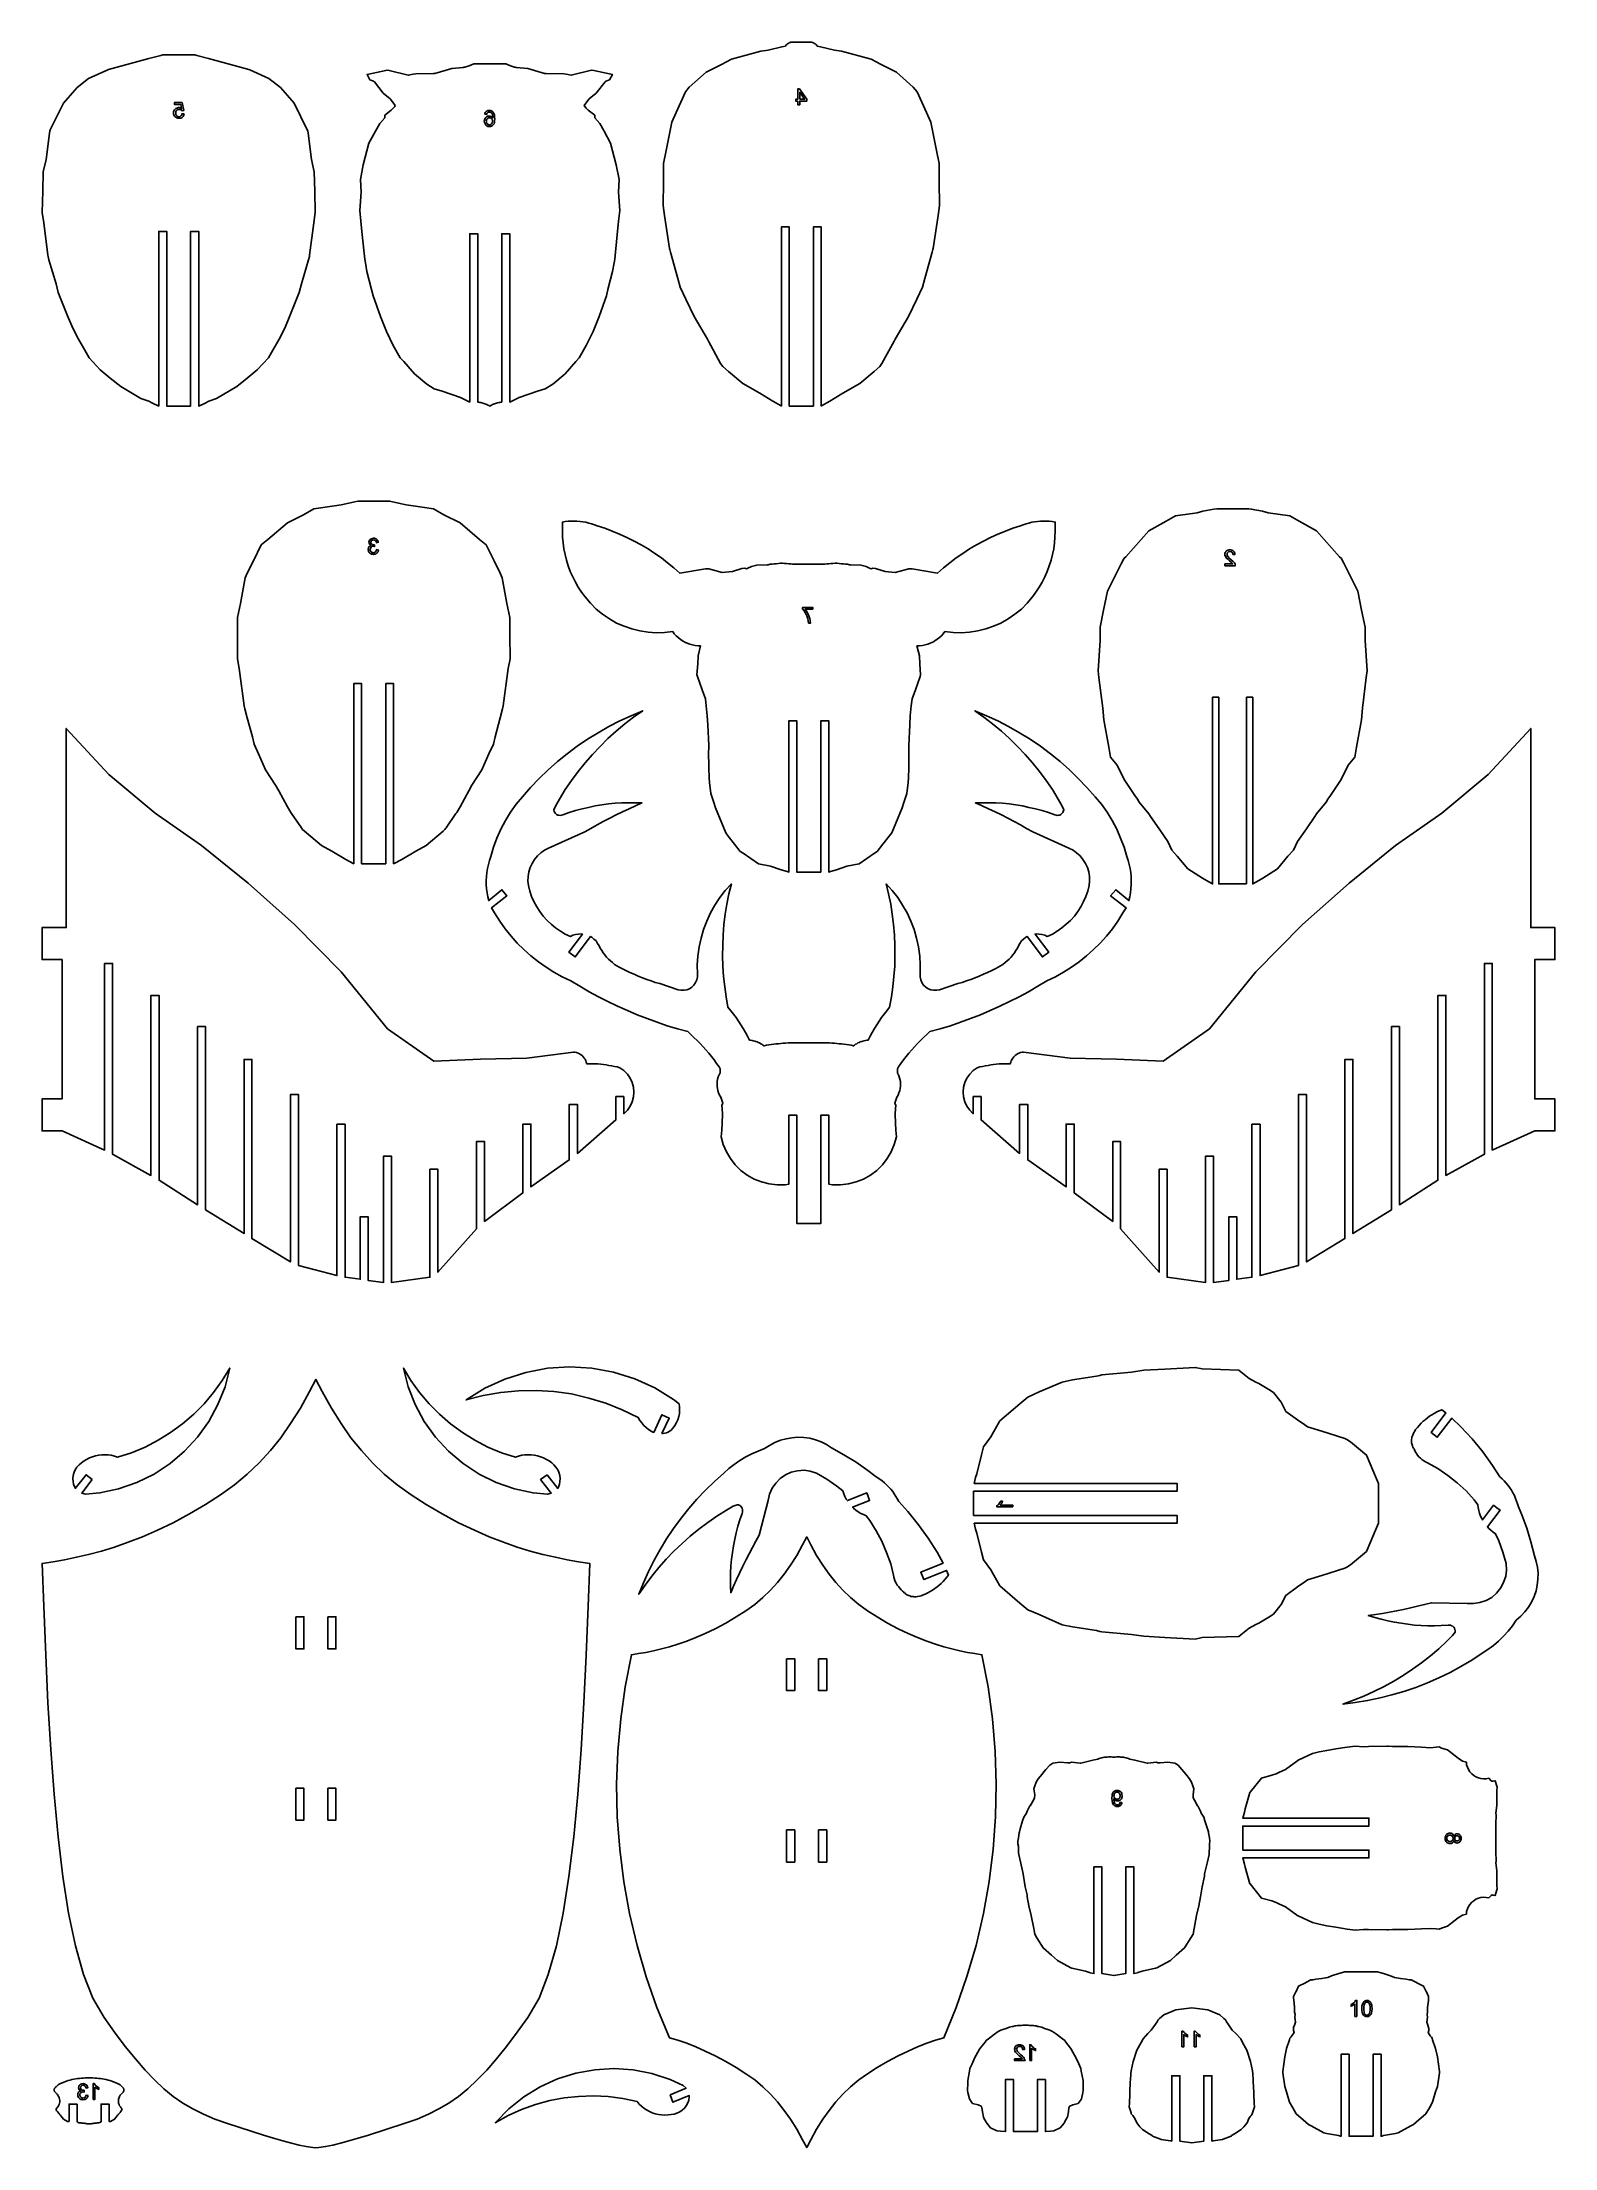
# Model space of a CAD drawing. Header units: millimetres. Extents: x 0 to 748, y -428 to 613.
import ezdxf

# ---------------------------------------------------------------- set-up
doc = ezdxf.new("R2010")
doc.units = ezdxf.units.MM
doc.layers.add('DEFAULT', color=7, linetype='ByLayer')

msp = doc.modelspace()

# ---------------------------------------------------------------- linework, layer by layer
at = {"layer": 'DEFAULT'}
for points in [[(58.6, 606.3), (59.6, 606.6), (75.4, 606.6), (76.4, 606.3), (82.2, 604.8), (102.2, 599.4), (102.7, 599.3), (112.1, 595), (117.8, 590.5), (121.2, 586.6), (124.6, 582.8), (131, 569.6), (131.3, 569.1), (131.5, 567.9), (133.1, 554.9), (134.5, 548.9), (134.8, 539.3), (135, 528.7), (134.2, 523.7), (132.2, 507.6), (132.1, 507), (131.7, 505.4), (128.1, 493.5), (127, 489.2), (122.4, 477.7), (120, 471.6), (117.2, 466.2), (113.3, 459.6), (111.9, 457), (106.3, 451), (101.3, 446.9), (96.2, 442.7), (86.2, 436.9), (82.3, 435.5), (80.5, 434.6), (77.4, 433.1), (77.4, 519.4), (73.4, 519.4), (73.4, 433.1), (61.6, 433.1), (61.6, 519.4), (57.6, 519.4), (57.6, 433.1), (54.5, 434.6), (52.7, 435.5), (48.8, 436.9), (38.9, 442.7), (33.7, 446.9), (28.7, 451), (23.2, 457), (21.7, 459.6), (17.9, 466.2), (15.1, 471.6), (12.6, 477.7), (8, 489.2), (7, 493.5), (3.4, 505.4), (3, 507), (2.8, 507.6), (0.8, 523.7), (0, 528.7), (0.3, 539.3), (0.5, 548.9), (2, 554.9), (3.6, 567.9), (3.8, 569.1), (4, 569.6), (10.5, 582.8), (13.9, 586.6), (17.3, 590.5), (22.9, 595), (32.4, 599.3), (32.8, 599.4), (52.8, 604.8), (58.6, 606.3)], [(381.1, 433.1), (369.2, 433.1), (369.2, 521.6), (367.3, 521.6), (365.3, 521.6), (365.3, 433.1), (365.2, 433.2), (361, 435.6), (354.6, 439.4), (346.3, 444.3), (339.1, 450.2), (336.4, 452.6), (335.2, 454.2), (329.3, 465.2), (328.9, 465.9), (328.8, 466.1), (322.2, 477.3), (318.1, 486), (315.3, 491.9), (314.1, 496.1), (310.5, 509.2), (310.2, 510.5), (310, 511), (307.6, 527.2), (306.8, 532.3), (307.1, 544), (307, 552.9), (308.3, 559.4), (311.2, 573.4), (313.3, 578.2), (317.9, 588.4), (319.8, 590.7), (328.2, 598.1), (335.7, 601.9), (340.6, 604.5), (355.2, 608.5), (358.7, 609), (365.6, 610.6), (367.3, 611), (367.5, 611.3), (367.7, 611.6), (368, 611.8), (368.3, 612.1), (368.6, 612.3), (369, 612.5), (369.3, 612.7), (369.7, 612.8), (370, 612.9), (370.4, 612.9), (370.8, 613), (371.2, 613), (379.1, 613), (379.5, 613), (379.9, 612.9), (380.2, 612.9), (380.6, 612.8), (381, 612.7), (381.3, 612.5), (381.7, 612.3), (382, 612.1), (382.3, 611.8), (382.6, 611.6), (382.8, 611.3), (383, 611), (384.7, 610.6), (391.6, 609), (395, 608.5), (409.7, 604.5), (414.6, 601.9), (422.1, 598.1), (430.4, 590.7), (432.4, 588.4), (437, 578.2), (439.1, 573.4), (441.9, 559.4), (443.3, 552.9), (443.2, 544), (443.5, 532.3), (442.7, 527.2), (440.3, 511), (440.1, 510.5), (439.8, 509.2), (436.2, 496.1), (435, 491.9), (432.2, 486), (428.1, 477.3), (421.5, 466.1), (421.4, 465.9), (421, 465.2), (415, 454.2), (413.9, 452.6), (411.2, 450.2), (404, 444.3), (395.7, 439.4), (389.3, 435.6), (385.1, 433.2), (385, 433.1), (385, 521.6), (383, 521.6), (381.1, 521.6), (381.1, 433.1)], [(221.7, 433.4), (221.2, 433.1), (220.7, 433.4), (220.3, 433.6), (219.8, 433.8), (219.3, 434), (218.8, 434.2), (218.3, 434.4), (217.8, 434.5), (217.3, 434.7), (216.8, 434.8), (216.3, 434.9), (215.8, 435), (215.3, 435.1), (215.3, 518.3), (211.3, 518.3), (211.3, 435.1), (206.7, 437.4), (197.6, 440.4), (193.8, 441.7), (190.1, 444), (184, 449.1), (178.7, 455.1), (177, 457), (173.5, 463), (170.1, 470), (167.2, 477.3), (163.6, 487.5), (162.8, 490.7), (160.5, 499.6), (159.8, 503.9), (159.4, 505.7), (158.2, 517.7), (157.5, 524.5), (157, 529.8), (157.6, 538.8), (157.3, 545.1), (158.7, 552.3), (161.5, 563.1), (164.7, 569), (166.8, 572.7), (169.3, 575.6), (169.3, 576.8), (172.4, 579.4), (173.5, 580.3), (174.3, 581.1), (174.4, 581.7), (172.7, 584.1), (172, 584.9), (168.5, 587.8), (164.2, 593.3), (163.8, 593.6), (162, 594.4), (160.6, 597), (169.8, 599), (170.9, 599.1), (180.9, 596.6), (183.4, 597.1), (184.6, 597.3), (193.3, 597.5), (194.1, 597.5), (202.4, 599.9), (208.1, 600.4), (208.6, 600.5), (208.9, 600.6), (211, 601.3), (213.3, 602.2), (229.1, 602.2), (231.4, 601.3), (233.5, 600.6), (233.8, 600.5), (234.3, 600.4), (240, 599.9), (248.3, 597.5), (249.1, 597.5), (257.8, 597.3), (259, 597.1), (261.5, 596.6), (271.5, 599.1), (272.6, 599), (281.8, 597), (280.3, 594.4), (278.6, 593.6), (278.2, 593.3), (273.8, 587.8), (270.3, 584.9), (269.7, 584.1), (267.9, 581.7), (268.1, 581.1), (268.9, 580.3), (269.9, 579.4), (273.1, 576.8), (273.1, 575.6), (275.6, 572.7), (277.7, 569), (280.9, 563.1), (283.7, 552.3), (285.1, 545.1), (284.8, 538.8), (285.4, 529.8), (284.8, 524.5), (284.2, 517.7), (283, 505.7), (282.6, 503.9), (281.9, 499.6), (279.6, 490.7), (278.8, 487.5), (275.2, 477.3), (272.3, 470), (268.9, 463), (265.4, 457), (263.7, 455.1), (258.4, 449.1), (252.3, 444), (248.6, 441.7), (244.8, 440.4), (235.7, 437.4), (231.1, 435.1), (231.1, 518.3), (227.1, 518.3), (227.1, 435.1), (226.6, 435), (226.1, 434.9), (225.6, 434.8), (225.1, 434.7), (224.6, 434.5), (224.1, 434.4), (223.6, 434.2), (223.1, 434), (222.6, 433.8), (222.1, 433.6), (221.7, 433.4)], [(70.2, 577.5), (69.1, 577.6), (69, 576.9), (68.6, 576.5), (68.2, 576.2), (67.6, 576.1), (67.3, 576.1), (67, 576.2), (66.7, 576.4), (66.5, 576.6), (66.3, 576.9), (66.1, 577.2), (66, 577.6), (66, 578), (66, 578.4), (66.1, 578.7), (66.3, 579), (66.5, 579.3), (66.7, 579.5), (67, 579.6), (67.3, 579.7), (67.7, 579.7), (68.1, 579.7), (68.5, 579.5), (68.8, 579.3), (69.1, 579), (70, 579.1), (69.2, 583.1), (65.4, 583.1), (65.4, 582.2), (68.5, 582.2), (68.9, 580.1), (68.2, 580.5), (67.8, 580.6), (67.4, 580.6), (66.9, 580.5), (66.5, 580.4), (66.1, 580.2), (65.7, 579.9), (65.4, 579.5), (65.2, 579.1), (65, 578.6), (65, 578.1), (65, 577.6), (65.1, 577.1), (65.3, 576.6), (65.6, 576.2), (66, 575.8), (66.5, 575.5), (67, 575.4), (67.6, 575.3), (68.2, 575.3), (68.6, 575.4), (69, 575.6), (69.4, 575.9), (69.7, 576.2), (69.9, 576.6), (70.1, 577), (70.2, 577.5)], [(374.4, 582), (374.4, 583.8), (377.8, 583.8), (377.8, 584.7), (374.2, 589.8), (373.4, 589.8), (373.4, 584.7), (372.4, 584.7), (372.4, 583.8), (373.4, 583.8), (373.4, 582), (374.4, 582)], [(374.4, 584.7), (374.4, 588.2), (376.8, 584.7), (374.4, 584.7)], [(218.7, 577.3), (219.6, 577.2), (219.8, 577.7), (220, 578), (220.4, 578.3), (221, 578.4), (221.4, 578.4), (221.8, 578.2), (222.2, 577.8), (222.5, 577.2), (222.7, 576.4), (222.7, 575.4), (222.4, 575.9), (221.9, 576.2), (221.4, 576.4), (220.8, 576.4), (220.4, 576.4), (220, 576.3), (219.6, 576), (219.2, 575.7), (218.9, 575.4), (218.7, 574.9), (218.6, 574.4), (218.5, 573.9), (218.6, 573.2), (218.9, 572.6), (219.2, 572), (219.7, 571.6), (220.3, 571.3), (221, 571.3), (221.6, 571.3), (222.1, 571.5), (222.5, 571.8), (222.9, 572.1), (223.3, 572.6), (223.5, 573.3), (223.6, 574.1), (223.7, 575), (223.6, 576.1), (223.5, 577), (223.2, 577.7), (222.9, 578.3), (222.5, 578.7), (222, 579), (221.5, 579.2), (220.9, 579.2), (220.5, 579.2), (220.1, 579.1), (219.7, 578.9), (219.4, 578.7), (219.1, 578.4), (218.9, 578.1), (218.8, 577.7), (218.7, 577.3)], [(222.6, 573.9), (222.5, 573.4), (222.4, 573), (222.1, 572.6), (221.8, 572.3), (221.4, 572.1), (221, 572), (220.7, 572.1), (220.4, 572.2), (220.2, 572.3), (220, 572.5), (219.8, 572.8), (219.6, 573.1), (219.6, 573.5), (219.5, 573.9), (219.6, 574.2), (219.6, 574.6), (219.8, 574.9), (220, 575.1), (220.2, 575.3), (220.4, 575.5), (220.7, 575.6), (221, 575.6), (221.4, 575.6), (221.6, 575.5), (221.9, 575.3), (222.1, 575.1), (222.3, 574.9), (222.5, 574.6), (222.6, 574.3), (222.6, 573.9)], [(169.8, 206.9), (157.9, 206.9), (157.9, 296), (154, 296), (154, 206.9), (150.1, 209.1), (143.2, 213.1), (138.1, 215.9), (129.6, 223), (128.7, 223.8), (128.3, 224.3), (128.1, 224.6), (123.3, 231.7), (122.9, 232.2), (121.2, 235.1), (116.9, 243), (115.3, 245.8), (110.4, 253.4), (106.9, 261.2), (104.7, 266.1), (104, 269.6), (101.4, 279), (100.2, 283.5), (99.8, 284.9), (97.4, 303.4), (96.5, 308.2), (96.6, 319.8), (96.6, 328.7), (98.1, 335.5), (100.4, 348.3), (101.4, 350.5), (104.4, 356.6), (108.3, 364.5), (111.6, 367.2), (121.3, 375.4), (129.2, 379.4), (134.3, 382.4), (144.4, 383.8), (147.8, 384.3), (154.6, 385.8), (156, 386.1), (171.8, 386.1), (173.1, 385.8), (179.9, 384.3), (183.3, 383.8), (193.4, 382.4), (198.5, 379.4), (206.5, 375.4), (216.2, 367.2), (219.4, 364.5), (223.3, 356.6), (226.3, 350.5), (227.4, 348.3), (229.6, 335.5), (231.1, 328.7), (231.1, 319.8), (231.2, 308.2), (230.3, 303.4), (227.9, 284.9), (227.5, 283.5), (226.3, 279), (223.8, 269.6), (223, 266.1), (220.8, 261.2), (217.3, 253.4), (212.4, 245.8), (210.8, 243), (206.5, 235.1), (204.9, 232.2), (204.5, 231.7), (199.6, 224.6), (199.4, 224.3), (199, 223.8), (198.1, 223), (189.7, 215.9), (184.6, 213.1), (177.7, 209.1), (173.7, 206.9), (173.7, 296), (169.8, 296), (169.8, 206.9)], [(384.8, 202.8), (372.9, 202.8), (372.9, 277.6), (370.9, 277.6), (369, 277.6), (369, 202.8), (368.2, 203.1), (365.2, 203.9), (360, 205.8), (354, 206.9), (346.4, 212.1), (345, 213), (342.1, 216.6), (339, 220.6), (337.9, 222.2), (335.9, 227), (332.8, 234.6), (331.9, 237.2), (330.4, 241.7), (329.8, 247), (329.6, 249.2), (329.5, 254.5), (329.3, 262.6), (329.4, 263.7), (329.5, 265.4), (329, 275.6), (328.7, 280.1), (328.2, 284.9), (327.8, 288.5), (326.2, 292.9), (323.8, 299.4), (323.5, 300.3), (324, 305.8), (324.1, 309.6), (325.4, 314.6), (324.1, 314.7), (322.7, 314.8), (321.4, 315.1), (320.1, 315.4), (318.8, 315.9), (317.6, 316.5), (316.5, 317.1), (315.3, 317.9), (314.3, 318.7), (313.3, 319.6), (312.4, 320.6), (311.6, 321.7), (307.5, 321.2), (303.5, 321.1), (299.4, 321.4), (295.4, 322), (291.4, 323), (287.6, 324.3), (283.9, 325.9), (280.3, 327.9), (276.9, 330.2), (273.8, 332.8), (270.9, 335.7), (268.3, 338.8), (266.5, 341.1), (264.9, 343.6), (263.5, 346.1), (262.2, 348.7), (261, 351.4), (260, 354.1), (259.1, 356.9), (258.4, 359.7), (257.8, 362.6), (257.4, 365.5), (257.2, 368.4), (257.1, 371.3), (257.1, 371.7), (257.1, 372.1), (257.1, 372.4), (257.1, 372.8), (257.1, 373.2), (257.1, 373.5), (257.1, 373.9), (257.1, 374.3), (257.1, 374.7), (257.1, 375), (257.1, 375.4), (257.1, 375.8), (258.5, 376), (260, 376.2), (261.4, 376.3), (262.9, 376.3), (264.3, 376.2), (265.8, 376.1), (267.2, 375.9), (268.7, 375.7), (270.1, 375.3), (271.5, 374.9), (272.9, 374.4), (274.2, 373.9), (278, 372.7), (281.7, 371.3), (285.3, 369.8), (289, 368.1), (292.5, 366.4), (296, 364.5), (299.4, 362.5), (302.7, 360.3), (306, 358.1), (309.1, 355.7), (312.2, 353.2), (315.2, 350.6), (327.8, 352.6), (329.5, 352.6), (331.3, 352.2), (336.1, 350.9), (341.2, 351.3), (345.8, 352.9), (347.2, 353), (348.1, 352.7), (348.8, 353), (350.5, 353.8), (353.1, 354.5), (358.2, 354.7), (358.7, 354.7), (359.7, 354.9), (360.7, 355), (361.8, 355.2), (362.8, 355.2), (363.8, 355.3), (364.8, 355.4), (365.9, 355.4), (366.9, 355.3), (367.9, 355.3), (368.9, 355.2), (369.9, 355.1), (370.9, 354.9), (386.7, 354.9), (387.7, 355.1), (388.8, 355.2), (389.8, 355.3), (390.8, 355.3), (391.8, 355.4), (392.9, 355.4), (393.9, 355.3), (394.9, 355.2), (395.9, 355.2), (396.9, 355), (397.9, 354.9), (398.9, 354.7), (399.5, 354.7), (404.6, 354.5), (407.2, 353.8), (408.9, 353), (409.6, 352.7), (410.5, 353), (411.8, 352.9), (416.5, 351.3), (421.6, 350.9), (426.4, 352.2), (428.1, 352.6), (429.9, 352.6), (442.4, 350.6), (445.4, 353.2), (448.5, 355.7), (451.7, 358.1), (455, 360.3), (458.3, 362.5), (461.7, 364.5), (465.2, 366.4), (468.7, 368.1), (472.3, 369.8), (476, 371.3), (479.7, 372.7), (483.5, 373.9), (484.8, 374.4), (486.2, 374.9), (487.6, 375.3), (489, 375.7), (490.4, 375.9), (491.9, 376.1), (493.3, 376.2), (494.8, 376.3), (496.2, 376.3), (497.7, 376.2), (499.1, 376), (500.6, 375.8), (500.6, 375.4), (500.6, 375), (500.6, 374.7), (500.6, 374.3), (500.6, 373.9), (500.6, 373.5), (500.6, 373.2), (500.6, 372.8), (500.6, 372.4), (500.6, 372.1), (500.6, 371.7), (500.6, 371.3), (500.5, 368.4), (500.3, 365.5), (499.9, 362.6), (499.3, 359.7), (498.6, 356.9), (497.7, 354.1), (496.7, 351.4), (495.5, 348.7), (494.2, 346.1), (492.7, 343.6), (491.1, 341.1), (489.4, 338.8), (486.8, 335.7), (483.9, 332.8), (480.7, 330.2), (477.4, 327.9), (473.8, 325.9), (470.1, 324.3), (466.3, 323), (462.3, 322), (458.3, 321.4), (454.2, 321.1), (450.2, 321.2), (446.1, 321.7), (445.3, 320.6), (444.4, 319.6), (443.4, 318.7), (442.3, 317.9), (441.2, 317.1), (440.1, 316.5), (438.8, 315.9), (437.6, 315.4), (436.3, 315.1), (435, 314.8), (433.6, 314.7), (432.3, 314.6), (433.5, 309.6), (433.7, 305.8), (434.1, 300.3), (433.9, 299.4), (431.5, 292.9), (429.9, 288.5), (429.5, 284.9), (429, 280.1), (428.7, 275.6), (428.2, 265.4), (428.3, 263.7), (428.3, 262.6), (428.2, 254.5), (428.1, 249.2), (427.9, 247), (427.3, 241.7), (425.8, 237.2), (424.9, 234.6), (421.8, 227), (419.8, 222.2), (418.6, 220.6), (415.5, 216.6), (412.7, 213), (411.3, 212.1), (403.7, 206.9), (397.7, 205.8), (392.5, 203.9), (389.5, 203.1), (388.7, 202.8), (388.7, 277.6), (386.7, 277.6), (384.8, 277.6), (384.8, 202.8)], [(595.2, 197), (581.4, 197), (581.4, 289.2), (578.4, 289.2), (578.4, 197), (575.3, 198.6), (573.4, 199.8), (566.2, 204.4), (560.9, 210.6), (558.3, 213.7), (556.3, 217.9), (551.9, 224.2), (547.7, 230.3), (546.8, 231.6), (542.1, 237.4), (541.3, 238.8), (540, 240.7), (534.7, 248.6), (531.3, 255.7), (527.9, 259.6), (527.1, 264.5), (524.6, 278.1), (524.1, 283.8), (522.2, 298.9), (521.8, 302.3), (522.8, 317.2), (522.8, 323.9), (524.5, 332.2), (526.5, 341.6), (533.4, 355.4), (534.2, 357), (534.5, 357.7), (535.5, 358.6), (546.9, 371.4), (555.4, 376.2), (560, 378.9), (570.7, 380.4), (573.6, 381.1), (579, 382.2), (580.4, 382.4), (596.2, 382.4), (597.5, 382.2), (603, 381.1), (605.9, 380.4), (616.5, 378.9), (621.2, 376.2), (629.7, 371.4), (641.1, 358.6), (642.1, 357.7), (642.4, 357), (643.2, 355.4), (650.1, 341.6), (652, 332.2), (653.8, 323.9), (653.8, 317.2), (654.8, 302.3), (654.3, 298.9), (652.4, 283.8), (651.9, 278.1), (649.5, 264.5), (648.6, 259.6), (645.3, 255.7), (641.9, 248.6), (636.6, 240.7), (635.3, 238.8), (634.5, 237.4), (629.7, 231.6), (628.9, 230.3), (624.7, 224.2), (620.3, 217.9), (618.3, 213.7), (615.6, 210.6), (610.4, 204.4), (603.2, 199.8), (601.3, 198.6), (598.2, 197), (598.2, 289.2), (595.2, 289.2), (595.2, 197)], [(166.2, 362), (165.2, 362.2), (165, 361.5), (164.7, 361), (164.2, 360.7), (163.7, 360.6), (163.4, 360.7), (163.1, 360.7), (162.8, 360.9), (162.6, 361.1), (162.4, 361.3), (162.2, 361.6), (162.1, 361.9), (162.1, 362.2), (162.2, 362.8), (162.4, 363.1), (162.5, 363.3), (162.8, 363.5), (163, 363.7), (163.6, 363.8), (164.3, 363.7), (164.2, 364.5), (164.1, 364.5), (163.5, 364.6), (163, 364.8), (162.7, 365), (162.6, 365.2), (162.5, 365.5), (162.5, 365.8), (162.6, 366.3), (162.8, 366.7), (163.2, 366.9), (163.7, 367), (164.3, 366.9), (164.7, 366.7), (165, 366.2), (165.2, 365.6), (166.1, 365.8), (166, 366.2), (165.8, 366.6), (165.6, 367), (165.3, 367.3), (165, 367.5), (164.6, 367.7), (164.2, 367.8), (163.8, 367.8), (163.2, 367.7), (162.6, 367.5), (162.1, 367.2), (161.8, 366.8), (161.6, 366.3), (161.5, 365.8), (161.6, 365.3), (161.8, 364.8), (162.1, 364.5), (162.6, 364.2), (161.9, 363.9), (161.5, 363.5), (161.2, 363), (161.1, 362.3), (161.2, 361.8), (161.3, 361.3), (161.5, 360.9), (161.8, 360.5), (162.2, 360.2), (162.7, 360), (163.2, 359.9), (163.7, 359.8), (164.2, 359.9), (164.7, 360), (165.1, 360.2), (165.4, 360.4), (165.7, 360.8), (166, 361.1), (166.1, 361.6), (166.2, 362)], [(584.5, 355.1), (584.5, 354.2), (589.6, 354.2), (589.6, 354.5), (589.5, 354.9), (589.3, 355.4), (588.9, 355.9), (588.4, 356.5), (587.6, 357.1), (586.6, 358), (585.9, 358.7), (585.6, 359.3), (585.5, 359.9), (585.6, 360.4), (585.9, 360.8), (586.3, 361.1), (586.9, 361.2), (587.6, 361.1), (587.8, 361), (588, 360.8), (588.2, 360.6), (588.4, 360.3), (588.5, 359.7), (589.4, 359.8), (589.4, 360.3), (589.2, 360.7), (589, 361.1), (588.7, 361.4), (588.3, 361.7), (587.9, 361.9), (587.4, 362), (586.9, 362), (586.4, 362), (585.9, 361.9), (585.5, 361.7), (585.1, 361.4), (584.9, 361.1), (584.6, 360.7), (584.5, 360.3), (584.5, 359.9), (584.5, 359.4), (584.7, 358.9), (584.9, 358.5), (585.3, 358), (585.9, 357.4), (586.8, 356.6), (587.9, 355.6), (588.3, 355.1), (584.5, 355.1)], [(380.8, 332.7), (380.8, 333.6), (375.8, 333.6), (375.8, 332.9), (376.5, 331.9), (377.2, 330.7), (377.9, 329.4), (378.4, 328), (378.6, 327), (378.7, 325.9), (379.7, 325.9), (379.6, 326.9), (379.4, 328.1), (378.9, 329.4), (378.4, 330.6), (377.7, 331.8), (377, 332.7), (380.8, 332.7)], [(386.7, 118.5), (387.9, 118.4), (389.1, 118.4), (390.3, 118.3), (391.5, 118.2), (392.7, 118.1), (393.9, 118), (395, 117.9), (396.2, 117.7), (397.4, 117.6), (398.6, 117.4), (399.7, 117.2), (400.9, 116.9), (401.4, 117.3), (402, 117.7), (402.6, 118), (403.1, 118.4), (403.7, 118.6), (404.3, 118.9), (405, 119.1), (405.6, 119.3), (406.2, 119.5), (406.9, 119.6), (407.5, 119.7), (408.2, 119.8), (409.2, 121.7), (410.2, 123.6), (411.3, 125.5), (412.4, 127.3), (413.6, 129.1), (414.8, 130.9), (416.1, 132.6), (417.4, 134.3), (418.8, 136), (419.7, 141.1), (420.4, 146.1), (420.9, 151.2), (421.3, 156.4), (421.4, 161.5), (421.4, 166.6), (421.2, 171.7), (420.7, 176.9), (420.1, 182), (419.3, 187), (418.3, 192.1), (417.1, 197), (420.1, 193.7), (422.8, 190.2), (425.2, 186.5), (427.4, 182.6), (429.3, 178.6), (430.9, 174.4), (432.1, 170.1), (433.1, 165.8), (433.7, 161.3), (433.9, 156.9), (433.9, 152.4), (433.9, 151), (434.2, 149.6), (434.7, 148.2), (435.5, 147), (436.6, 146), (437.8, 145.2), (439.1, 144.7), (440.5, 144.4), (442, 144.4), (443.4, 144.7), (452.5, 147.7), (454.7, 148.3), (456.8, 149), (458.9, 149.8), (461, 150.6), (463.1, 151.4), (465.2, 152.3), (467.2, 153.2), (469.3, 154.2), (471.3, 155.2), (472.5, 155.8), (473.6, 156.5), (474.8, 157.2), (475.8, 158.1), (476.9, 158.9), (477.9, 159.8), (478.8, 160.8), (479.7, 161.9), (480.5, 162.9), (481.2, 164.1), (481.9, 165.2), (482.5, 166.4), (483.1, 167.6), (484, 168.8), (485, 169.7), (486.1, 170.6), (486.7, 171), (494.3, 160.9), (497.4, 163.2), (490.7, 172.2), (491.3, 172.3), (492.7, 172.2), (494, 172), (495.4, 171.6), (496.6, 171), (499.2, 172.2), (501.6, 173.6), (503.9, 175.2), (506.1, 177), (508.2, 178.9), (510.1, 181.1), (511.8, 183.3), (513.3, 185.7), (514.6, 188.2), (515.8, 190.8), (516.7, 193.4), (517.4, 196.2), (517.6, 198.4), (517.6, 200.7), (517.2, 202.9), (516.5, 205.1), (515.6, 207.1), (514.3, 209), (512.9, 210.8), (511.2, 212.3), (509.4, 213.6), (507.3, 214.6), (489.6, 222.7), (486.5, 224.4), (483.4, 226.2), (480.3, 227.8), (477.2, 229.5), (474.1, 231.1), (470.9, 232.6), (467.7, 234.1), (464.5, 235.6), (461.2, 237), (464.6, 237.1), (467.9, 237.1), (471.2, 237), (474.5, 236.8), (477.8, 236.5), (481.1, 236), (484.4, 235.5), (487.6, 234.8), (490.9, 234), (494.1, 233.2), (497.3, 232.2), (500.4, 231.1), (501, 230.9), (501.6, 230.8), (502.3, 230.9), (502.9, 231), (503.4, 231.3), (503.9, 231.8), (504.3, 232.3), (504.6, 232.8), (504.8, 233.5), (504, 235.4), (502.1, 238.9), (499.2, 243.6), (496.1, 248.1), (492.8, 252.5), (489.4, 256.8), (485.8, 261), (482, 264.9), (478, 268.8), (474, 272.5), (469.7, 276), (465.4, 279.3), (460.9, 282.5), (466.6, 280.1), (472.2, 277.6), (477.6, 274.8), (483, 271.7), (488.2, 268.5), (493.3, 265), (498.2, 261.3), (503, 257.5), (507.6, 253.4), (512, 249.1), (516.3, 244.6), (520.3, 240), (523.4, 236.3), (526.2, 232.4), (528.7, 228.3), (531, 224), (532.9, 219.6), (534.6, 215.1), (536, 210.5), (536.6, 208.6), (537.2, 206.6), (537.6, 204.6), (537.9, 202.6), (538.1, 200.6), (538.2, 198.6), (538.2, 196.6), (538, 194.5), (537.8, 192.5), (537.4, 190.5), (537, 188.7), (530.5, 194.1), (528, 191.1), (535.6, 185.2), (534.1, 182.6), (531.6, 178.6), (528.9, 174.8), (526, 171.2), (522.9, 167.7), (519.6, 164.5), (516.1, 161.4), (512.5, 158.5), (508.7, 155.8), (504.7, 153.4), (500.7, 151.1), (496.5, 149.1), (492, 146.4), (487.4, 143.7), (482.8, 141.2), (478.1, 138.8), (473.3, 136.5), (468.5, 134.4), (463.7, 132.3), (458.8, 130.4), (453.8, 128.6), (448.8, 126.9), (443.8, 125.4), (438.7, 124), (437.1, 122.6), (435.5, 121.1), (434, 119.6), (432.5, 118.1), (431.1, 116.5), (429.7, 114.9), (428.3, 113.3), (426.9, 111.7), (425.6, 110), (424.4, 108.3), (423.1, 106.5), (423, 106.2), (422.8, 105.9), (422.7, 105.6), (422.6, 105.3), (422.6, 105), (422.6, 104.6), (422.6, 104.3), (422.6, 104), (422.7, 103.6), (422.8, 103.3), (422.9, 103), (423.1, 102.7), (423.5, 101.6), (423.9, 100.5), (424.1, 99.4), (424.2, 98.2), (424.1, 97.1), (424, 95.9), (423.8, 94.8), (423.4, 93.7), (423, 92.6), (422.4, 91.6), (421.3, 88.6), (421.9, 87.4), (421.7, 85.9), (421.5, 83.2), (421.7, 78.7), (421.9, 75.3), (422.1, 72), (421.1, 68.2), (419.6, 64.6), (417.6, 61.2), (415.2, 58.1), (412.4, 55.4), (409.3, 53), (405.9, 51.1), (402.2, 49.7), (398.4, 48.7), (394.5, 48.3), (390.6, 48.3), (388.7, 48.6), (388.7, 82.7), (384.8, 82.7), (384.8, 29.2), (372.9, 29.2), (372.9, 82.7), (369, 82.7), (369, 48.6), (367.1, 48.3), (363.2, 48.3), (359.3, 48.7), (355.5, 49.7), (351.8, 51.1), (348.4, 53), (345.3, 55.4), (342.5, 58.1), (340.1, 61.2), (338.1, 64.6), (336.6, 68.2), (335.6, 72), (335.8, 75.3), (336, 78.7), (336.2, 83.2), (336, 85.9), (335.8, 87.4), (336.4, 88.6), (335.3, 91.6), (334.7, 92.6), (334.3, 93.7), (333.9, 94.8), (333.7, 95.9), (333.5, 97.1), (333.5, 98.2), (333.6, 99.4), (333.8, 100.5), (334.1, 101.6), (334.6, 102.7), (334.7, 103), (334.9, 103.3), (335, 103.6), (335.1, 104), (335.1, 104.3), (335.1, 104.6), (335.1, 105), (335.1, 105.3), (335, 105.6), (334.9, 105.9), (334.7, 106.2), (334.5, 106.5), (333.3, 108.3), (332.1, 110), (330.7, 111.7), (329.4, 113.3), (328, 114.9), (326.6, 116.5), (325.2, 118.1), (323.7, 119.6), (322.1, 121.1), (320.6, 122.6), (319, 124), (313.9, 125.4), (308.9, 126.9), (303.9, 128.6), (298.9, 130.4), (294, 132.3), (289.2, 134.4), (284.3, 136.5), (279.6, 138.8), (274.9, 141.2), (270.3, 143.7), (265.7, 146.4), (261.2, 149.1), (257, 151.1), (252.9, 153.4), (249, 155.8), (245.2, 158.5), (241.5, 161.4), (238.1, 164.5), (234.8, 167.7), (231.7, 171.2), (228.8, 174.8), (226.1, 178.6), (223.6, 182.6), (222.1, 185.2), (229.7, 191.1), (227.2, 194.1), (220.7, 188.7), (220.3, 190.5), (219.9, 192.5), (219.6, 194.5), (219.5, 196.6), (219.5, 198.6), (219.6, 200.6), (219.8, 202.6), (220.1, 204.6), (220.5, 206.6), (221, 208.6), (221.7, 210.5), (223.1, 215.1), (224.7, 219.6), (226.7, 224), (229, 228.3), (231.5, 232.4), (234.3, 236.3), (237.3, 240), (241.4, 244.6), (245.6, 249.1), (250.1, 253.4), (254.7, 257.5), (259.4, 261.3), (264.4, 265), (269.5, 268.5), (274.7, 271.7), (280, 274.8), (285.5, 277.6), (291.1, 280.1), (296.8, 282.5), (292.3, 279.3), (287.9, 276), (283.7, 272.5), (279.6, 268.8), (275.7, 264.9), (271.9, 261), (268.3, 256.8), (264.9, 252.5), (261.6, 248.1), (258.5, 243.6), (255.6, 238.9), (253.6, 235.4), (252.9, 233.5), (253.1, 232.8), (253.3, 232.3), (253.7, 231.8), (254.2, 231.3), (254.8, 231), (255.4, 230.9), (256, 230.8), (256.7, 230.9), (257.3, 231.1), (260.4, 232.2), (263.6, 233.2), (266.8, 234), (270, 234.8), (273.3, 235.5), (276.6, 236), (279.9, 236.5), (283.2, 236.8), (286.5, 237), (289.8, 237.1), (293.1, 237.1), (296.4, 237), (293.2, 235.6), (290, 234.1), (286.8, 232.6), (283.6, 231.1), (280.5, 229.5), (277.3, 227.8), (274.2, 226.2), (271.2, 224.4), (268.1, 222.7), (250.3, 214.6), (248.3, 213.6), (246.5, 212.3), (244.8, 210.8), (243.3, 209), (242.1, 207.1), (241.2, 205.1), (240.5, 202.9), (240.1, 200.7), (240, 198.4), (240.3, 196.2), (241, 193.4), (241.9, 190.8), (243, 188.2), (244.4, 185.7), (245.9, 183.3), (247.6, 181.1), (249.5, 178.9), (251.5, 177), (253.7, 175.2), (256.1, 173.6), (258.5, 172.2), (261.1, 171), (262.3, 171.6), (263.6, 172), (265, 172.2), (266.4, 172.3), (267, 172.2), (260.3, 163.2), (263.4, 160.9), (271, 171), (271.6, 170.6), (272.7, 169.7), (273.7, 168.8), (274.5, 167.6), (275.2, 166.4), (275.8, 165.2), (276.5, 164.1), (277.2, 162.9), (278, 161.9), (278.9, 160.8), (279.8, 159.8), (280.8, 158.9), (281.8, 158.1), (282.9, 157.2), (284, 156.5), (285.2, 155.8), (286.4, 155.2), (288.4, 154.2), (290.4, 153.2), (292.5, 152.3), (294.6, 151.4), (296.6, 150.6), (298.8, 149.8), (300.9, 149), (303, 148.3), (305.2, 147.7), (314.3, 144.7), (315.7, 144.4), (317.1, 144.4), (318.6, 144.7), (319.9, 145.2), (321.1, 146), (322.1, 147), (322.9, 148.2), (323.5, 149.6), (323.8, 151), (323.8, 152.4), (323.7, 156.9), (324, 161.3), (324.6, 165.8), (325.6, 170.1), (326.8, 174.4), (328.4, 178.6), (330.3, 182.6), (332.4, 186.5), (334.9, 190.2), (337.6, 193.7), (340.6, 197), (339.4, 192.1), (338.4, 187), (337.6, 182), (336.9, 176.9), (336.5, 171.7), (336.3, 166.6), (336.2, 161.5), (336.4, 156.4), (336.7, 151.2), (337.3, 146.1), (338, 141.1), (338.9, 136), (340.3, 134.3), (341.6, 132.6), (342.9, 130.9), (344.1, 129.1), (345.3, 127.3), (346.4, 125.5), (347.5, 123.6), (348.5, 121.7), (349.5, 119.8), (350.1, 119.7), (350.8, 119.6), (351.4, 119.5), (352.1, 119.3), (352.7, 119.1), (353.3, 118.9), (353.9, 118.6), (354.5, 118.4), (355.1, 118), (355.7, 117.7), (356.2, 117.3), (356.8, 116.9), (357.9, 117.2), (359.1, 117.4), (360.3, 117.6), (361.5, 117.7), (362.6, 117.9), (363.8, 118), (365, 118.1), (366.2, 118.2), (367.4, 118.3), (368.6, 118.4), (369.8, 118.4), (370.9, 118.5), (386.7, 118.5)], [(32.9, 251), (11.9, 273.8), (11.9, 175.4), (7.9, 175.4), (0, 175.4), (0, 159.6), (9.9, 159.6), (9.9, 90.7), (0, 90.7), (0, 74.9), (9.9, 74.9), (30.9, 65.4), (30.9, 157.7), (34.8, 157.7), (34.8, 63.4), (53.8, 52.9), (53.8, 141.9), (57.8, 141.9), (57.8, 50.5), (76.8, 38.4), (76.8, 126.5), (80.8, 126.5), (80.8, 35.9), (99.8, 24.2), (99.8, 110.2), (103.7, 110.2), (103.7, 21.7), (122.7, 10.2), (122.7, 92.9), (126.7, 92.9), (126.7, 8.4), (145.7, 3.4), (145.7, 78.2), (149.7, 78.2), (149.7, 2.6), (157.2, 1.6), (157.2, 32.5), (159.2, 32.5), (161.1, 32.5), (161.1, 1), (168.7, 0), (168.7, 62.5), (172.6, 62.5), (172.6, 0), (191.6, 2.6), (191.6, 56), (195.6, 56), (195.6, 5.1), (214.6, 26.5), (214.6, 69.6), (218.6, 69.6), (218.6, 30.2), (237.6, 44.3), (237.6, 78.3), (241.5, 78.3), (241.5, 47.2), (260.5, 60.6), (260.5, 88), (264.5, 88), (264.5, 63.8), (283.5, 80.3), (283.5, 91.9), (287.4, 91.9), (287.4, 83.4), (289.2, 85.1), (290.5, 87.1), (291.6, 89.3), (292.2, 91.7), (292.4, 94.1), (292.2, 96.5), (291.6, 98.8), (290.5, 101), (289.2, 103), (287.4, 104.7), (285.5, 106.1), (284.1, 106.5), (282.8, 106.8), (281.4, 107.1), (280.1, 107.3), (278.7, 107.5), (277.4, 107.7), (276, 107.9), (274.6, 108), (273.3, 108.1), (271.9, 108.1), (270.5, 108.1), (269.1, 108.1), (268.9, 108.8), (268.6, 109.6), (268.3, 110.3), (267.8, 110.9), (267.3, 111.5), (266.8, 112.1), (266.1, 112.6), (265.5, 113), (264.8, 113.3), (264, 113.6), (263.3, 113.8), (262.5, 113.9), (239.5, 110.9), (216.6, 110.4), (193.6, 109.3), (170.6, 125.4), (147.7, 153.6), (124.7, 176.9), (101.8, 197.4), (78.8, 215.9), (55.8, 232), (32.9, 251)], [(714.6, 251), (735.6, 273.8), (735.6, 175.4), (739.6, 175.4), (747.5, 175.4), (747.5, 159.6), (737.6, 159.6), (737.6, 90.7), (747.5, 90.7), (747.5, 74.9), (737.6, 74.9), (716.6, 65.4), (716.6, 157.7), (712.7, 157.7), (712.7, 63.4), (693.7, 52.9), (693.7, 141.9), (689.7, 141.9), (689.7, 50.5), (670.7, 38.4), (670.7, 126.5), (666.7, 126.5), (666.7, 35.9), (647.7, 24.2), (647.7, 110.2), (643.8, 110.2), (643.8, 21.7), (624.8, 10.2), (624.8, 92.9), (620.8, 92.9), (620.8, 8.4), (601.8, 3.4), (601.8, 78.2), (597.8, 78.2), (597.8, 2.6), (590.3, 1.6), (590.3, 32.5), (588.3, 32.5), (586.4, 32.5), (586.4, 1), (578.8, 0), (578.8, 62.5), (574.9, 62.5), (574.9, 0), (555.9, 2.6), (555.9, 56), (551.9, 56), (551.9, 5.1), (532.9, 26.5), (532.9, 69.6), (529, 69.6), (529, 30.2), (510, 44.3), (510, 78.3), (506, 78.3), (506, 47.2), (487, 60.6), (487, 88), (483, 88), (483, 63.8), (464, 80.3), (464, 91.9), (460.1, 91.9), (460.1, 83.4), (458.4, 85.1), (457, 87.1), (455.9, 89.3), (455.3, 91.7), (455.1, 94.1), (455.3, 96.5), (455.9, 98.8), (457, 101), (458.4, 103), (460.1, 104.7), (462, 106.1), (463.4, 106.5), (464.7, 106.8), (466.1, 107.1), (467.4, 107.3), (468.8, 107.5), (470.1, 107.7), (471.5, 107.9), (472.9, 108), (474.3, 108.1), (475.6, 108.1), (477, 108.1), (478.4, 108.1), (478.6, 108.8), (478.9, 109.6), (479.3, 110.3), (479.7, 110.9), (480.2, 111.5), (480.8, 112.1), (481.4, 112.6), (482, 113), (482.7, 113.3), (483.5, 113.6), (484.2, 113.8), (485, 113.9), (508, 110.9), (530.9, 110.4), (553.9, 109.3), (576.9, 125.4), (599.8, 153.6), (622.8, 176.9), (645.8, 197.4), (668.7, 215.9), (691.7, 232), (714.6, 251)], [(136.8, -427.5), (135.3, -427.7), (133.8, -427.5), (130.5, -427), (127, -426.3), (123.2, -425.4), (119, -424.2), (114.4, -422.9), (109.4, -421.3), (91.6, -415.6), (85.3, -413.4), (79.7, -411), (74.5, -408.4), (69.6, -405.5), (64.8, -402.2), (60.2, -398.4), (55.6, -394.1), (50.9, -389.2), (46.1, -383.7), (41.1, -377.5), (35.8, -370.5), (30.6, -363.3), (25, -353.6), (20.4, -341.9), (16.5, -327.8), (13.1, -311.6), (10.2, -293.5), (7.9, -273.9), (5.9, -252.9), (4.3, -230.8), (2.9, -207.8), (1.8, -184.1), (0.8, -159.9), (0, -138.8), (5.4, -138), (11.1, -137), (17, -135.8), (23, -134.4), (29.3, -132.8), (35.8, -130.8), (42.6, -128.4), (49.6, -125.7), (57, -122.4), (64.7, -118.7), (72.8, -114.4), (80.8, -109.7), (88.2, -105), (95.1, -100), (101.4, -94.7), (107.3, -89.1), (112.8, -83.1), (117.9, -76.7), (122.8, -69.7), (127.6, -62.1), (132.2, -53.9), (135.3, -47.9), (138.4, -53.9), (143, -62.1), (147.7, -69.7), (152.6, -76.7), (157.8, -83.1), (163.3, -89.1), (169.1, -94.7), (175.5, -100), (182.3, -105), (189.7, -109.7), (197.7, -114.4), (205.8, -118.7), (213.6, -122.4), (220.9, -125.7), (228, -128.4), (234.7, -130.8), (241.2, -132.8), (247.5, -134.4), (253.6, -135.8), (259.4, -137), (265.1, -138), (270.6, -138.8), (269.8, -159.9), (268.8, -184.1), (267.6, -207.8), (266.3, -230.8), (264.7, -252.9), (262.7, -273.9), (260.3, -293.5), (257.5, -311.6), (254.1, -327.8), (250.1, -341.9), (245.6, -353.6), (240, -363.3), (234.8, -370.5), (229.5, -377.5), (224.5, -383.7), (219.7, -389.2), (215, -394.1), (210.4, -398.4), (205.7, -402.2), (201, -405.5), (196.1, -408.4), (190.9, -411), (185.3, -413.4), (178.9, -415.6), (161.2, -421.3), (156.2, -422.9), (151.6, -424.2), (147.4, -425.4), (143.6, -426.3), (140.1, -427), (136.8, -427.5)], [(24.8, -97.4), (21.7, -95), (16.4, -101.8), (16.1, -101.2), (15.5, -99.7), (15.3, -98.3), (15.2, -96.8), (15.4, -95.3), (15.8, -93.8), (16.4, -92.5), (17.2, -91.2), (18.3, -90.1), (19.4, -89.2), (20.7, -88.2), (22, -87.4), (23.4, -86.7), (24.9, -86.1), (26.4, -85.7), (28, -85.3), (29.5, -85.2), (31.1, -85.1), (32.7, -85.2), (34.2, -85.4), (35.8, -85.8), (37.2, -86.3), (44.2, -84.1), (50.9, -81.3), (57.3, -78), (63.5, -74.2), (69.4, -69.9), (74.9, -65.1), (80, -60), (84.7, -54.4), (89, -48.5), (92.7, -42.3), (90.4, -51.5), (86.9, -60.3), (82.4, -68.7), (76.8, -76.4), (70.4, -83.3), (63.2, -89.5), (55.3, -94.7), (46.8, -98.9), (37.8, -102), (28.6, -104), (21.4, -104.6), (19.6, -104.1), (24.8, -97.4)], [(249.5, -95), (246.3, -97.4), (251.6, -104.1), (249.7, -104.6), (242.6, -104), (233.4, -102), (224.4, -98.9), (215.9, -94.7), (208, -89.5), (200.8, -83.3), (194.4, -76.4), (188.8, -68.7), (184.3, -60.3), (180.8, -51.5), (178.5, -42.3), (182.2, -48.5), (186.5, -54.4), (191.2, -60), (196.3, -65.1), (201.8, -69.9), (207.7, -74.2), (213.9, -78), (220.3, -81.3), (227, -84.1), (233.9, -86.3), (235.4, -85.8), (237, -85.4), (238.5, -85.2), (240.1, -85.1), (241.7, -85.2), (243.2, -85.3), (244.8, -85.7), (246.3, -86.1), (247.8, -86.7), (249.2, -87.4), (250.5, -88.2), (251.8, -89.2), (252.9, -90.1), (253.9, -91.2), (254.8, -92.5), (255.4, -93.8), (255.8, -95.3), (256, -96.8), (255.9, -98.3), (255.6, -99.7), (255.1, -101.2), (254.8, -101.8), (249.5, -95)], [(306.3, -74.7), (309.9, -67.1), (306.3, -65.4), (302.2, -74.1), (301.8, -74), (301, -73.5), (299.7, -72.7), (298.5, -71.7), (297.4, -70.6), (296.3, -69.4), (295.4, -68.2), (294.6, -66.8), (286.7, -62.9), (278.5, -59.7), (270.2, -57.1), (261.6, -55.1), (252.9, -53.9), (244.1, -53.3), (235.4, -53.5), (226.6, -54.3), (218, -55.8), (209.5, -58), (218.7, -52.3), (228.7, -47.7), (239.1, -44.4), (249.8, -42.3), (260.7, -41.7), (271.6, -42.3), (282.4, -44.3), (292.8, -47.6), (302.7, -52.1), (312, -57.8), (314.8, -60), (315, -61.6), (315, -63.2), (314.9, -64.7), (314.6, -66.3), (314.1, -67.8), (313.5, -69.2), (312.7, -70.6), (311.8, -71.9), (310.7, -73.1), (310, -73.5), (309.3, -73.9), (308.5, -74.3), (307.7, -74.5), (306.8, -74.7), (306.3, -74.7)], [(460.6, -119), (560.8, -119), (560.8, -115.1), (460.3, -115.1), (460.3, -103.2), (560.8, -103.2), (560.8, -99.3), (460.6, -99.3), (461.2, -96.3), (461.8, -94.5), (464.1, -85.1), (465.1, -81.2), (468.8, -76.2), (473.3, -68.4), (483.2, -59.9), (487.1, -56.6), (492.7, -54.1), (504, -49.2), (509.2, -48.1), (521, -46.3), (522.6, -45.9), (523.6, -45.7), (538.3, -44.3), (544.4, -43.4), (554.7, -42.9), (569.8, -42), (573.3, -42.7), (591.4, -43.4), (592.3, -44.2), (596.4, -47.4), (599.8, -49.3), (601.3, -49.9), (606.1, -52.9), (608.5, -54.4), (612.3, -59.2), (614.5, -63.7), (620.3, -67.9), (623.9, -70.4), (625.3, -71.3), (632.3, -73.4), (643.8, -77.1), (644.7, -77.6), (646.5, -78.7), (654.5, -85.3), (656.2, -89.6), (658.8, -95.9), (660.3, -99.3), (660.3, -119), (658.8, -122.4), (656.2, -128.7), (654.5, -132.9), (646.5, -139.6), (644.7, -140.7), (643.8, -141.2), (632.3, -144.8), (625.3, -146.9), (623.9, -147.9), (620.3, -150.4), (614.5, -154.6), (612.3, -159.1), (608.5, -163.9), (606.1, -165.4), (601.3, -168.4), (599.8, -169), (596.4, -170.9), (592.3, -174.1), (591.4, -174.9), (573.3, -175.5), (569.8, -176.2), (554.7, -175.4), (544.4, -174.8), (538.3, -173.9), (523.6, -172.6), (522.6, -172.4), (521, -172), (509.2, -170.2), (504, -169.1), (492.7, -164.1), (487.1, -161.7), (483.2, -158.4), (473.3, -149.9), (468.8, -142), (465.1, -137.1), (464.1, -133.2), (461.8, -123.8), (461.2, -121.9), (460.6, -119)], [(729.5, -110.9), (731.2, -114.8), (733.7, -121.4), (735.7, -128.2), (737.4, -135), (738.3, -137.8), (738.9, -140.7), (739.2, -143.6), (739.1, -146.6), (738.8, -149.5), (738.2, -152.4), (737.2, -155.2), (736, -157.9), (734.4, -160.4), (732.7, -162.7), (730.7, -164.9), (728.4, -166.8), (726.5, -169.6), (724.4, -172.3), (722.1, -174.8), (719.7, -177.2), (717.1, -179.4), (714.4, -181.4), (711.5, -183.2), (706.4, -186.6), (701.1, -189.8), (695.7, -192.7), (690.1, -195.4), (684.5, -197.9), (678.8, -200.1), (672.9, -202.1), (667, -203.8), (661.1, -205.3), (655, -206.6), (648.9, -207.5), (642.8, -208.3), (648, -206.4), (653.1, -204.4), (658.1, -202.1), (663.1, -199.7), (667.9, -197), (672.6, -194.2), (677.2, -191.1), (681.6, -187.9), (686, -184.5), (690.2, -181), (694.2, -177.3), (697, -174.5), (698.2, -172.8), (698.3, -172.1), (698.1, -171.5), (697.9, -170.9), (697.5, -170.4), (697.1, -169.9), (696.5, -169.6), (695.9, -169.4), (695.3, -169.3), (694.7, -169.3), (691.3, -169.5), (688, -169.6), (684.7, -169.6), (681.4, -169.5), (678.1, -169.3), (674.8, -168.9), (671.5, -168.4), (668.2, -167.9), (664.9, -167.2), (661.7, -166.4), (658.5, -165.5), (655.3, -164.5), (658.8, -164), (662.3, -163.5), (665.8, -162.9), (669.3, -162.3), (672.7, -161.6), (676.2, -160.8), (679.6, -160), (683.1, -159.2), (686.5, -158.3), (704.2, -158.6), (707.3, -158.7), (710.5, -158.2), (713.5, -157.2), (716.3, -155.6), (718.7, -153.5), (720.7, -151.1), (722.2, -148.3), (723.2, -145.2), (723.6, -142.1), (723.4, -138.9), (721.8, -133.2), (719.8, -127.6), (718.2, -124.2), (717, -123.4), (715.9, -122.4), (714.8, -121.5), (714.2, -120.7), (720.4, -112.5), (718.8, -111.3), (717.2, -110.1), (711.8, -117.3), (711.4, -116.7), (710.8, -115.4), (710.3, -114), (709.9, -112.6), (709.6, -111.2), (709.4, -109.8), (707.6, -107.4), (703.6, -103), (699.2, -99), (694.6, -95.3), (689.6, -92), (684.5, -89.1), (683.6, -88.6), (682.7, -88.1), (681.8, -87.5), (681.1, -86.8), (680.3, -86.1), (679.7, -85.3), (679.1, -84.5), (678.5, -83.6), (678.1, -82.7), (677.9, -82.2), (677.6, -81.8), (677.3, -81.3), (677.1, -80.8), (677, -80.3), (676.8, -79.7), (676.7, -79.2), (676.7, -78.7), (676.7, -78.1), (676.7, -77.6), (676.8, -77), (676.9, -76.5), (677.2, -75.7), (677.5, -74.9), (677.8, -74.1), (678.3, -73.4), (678.7, -72.7), (679.6, -71.6), (680.5, -70.6), (681.4, -69.6), (682.4, -68.6), (683.4, -67.8), (684.5, -66.9), (685.6, -66.1), (686.7, -65.4), (687.9, -64.7), (689.1, -64), (690.3, -63.4), (691.6, -62.9), (693.6, -64.4), (686.3, -74.1), (689.4, -76.5), (696.6, -67), (701, -71.3), (706.6, -77.3), (711.9, -83.7), (716.7, -90.4), (720.3, -96), (721.4, -97), (722.5, -98), (723.5, -99.1), (724.4, -100.3), (725.2, -101.5), (726.1, -102.7), (726.8, -104), (727.5, -105.3), (728.1, -106.7), (728.6, -108), (729.1, -109.4), (729.5, -110.9)], [(408, -92.9), (411.4, -95.6), (412.6, -96.4), (413.9, -97.2), (415.1, -98), (416.2, -99), (417.3, -100), (418.3, -101), (419.3, -102.1), (420.3, -103.3), (421.1, -104.5), (421.9, -105.7), (422.7, -107), (423.4, -108.3), (427.8, -113.2), (433, -119.7), (437.8, -126.4), (442.2, -133.3), (445.2, -138.7), (434.2, -143.2), (435.7, -146.8), (446.9, -142.3), (447.8, -144.6), (447, -145.7), (446.1, -146.7), (445.2, -147.7), (444.2, -148.7), (443.2, -149.6), (442.2, -150.4), (441.1, -151.3), (439.9, -152), (438.8, -152.7), (437.6, -153.4), (436.3, -154), (435.1, -154.5), (434.3, -154.8), (433.5, -155), (432.6, -155.2), (431.8, -155.3), (430.9, -155.3), (430.4, -155.2), (429.8, -155.2), (429.3, -155.1), (428.8, -154.9), (428.3, -154.7), (427.8, -154.5), (427.3, -154.3), (426.8, -154), (426.4, -153.6), (426, -153.3), (425.6, -152.9), (425.2, -152.6), (424.5, -151.9), (423.8, -151.1), (423.1, -150.3), (422.5, -149.5), (422, -148.6), (421.6, -147.7), (421.2, -146.7), (420.9, -145.7), (420.7, -144.7), (419.3, -139), (417.3, -133.4), (415, -127.9), (412.2, -122.7), (409, -117.7), (407.2, -115.3), (405.9, -114.7), (404.6, -114.1), (403.3, -113.3), (402.1, -112.5), (401, -111.5), (400.5, -111), (408.9, -107.7), (408.2, -105.8), (407.5, -104), (397.9, -107.8), (397.3, -107), (396.6, -105.7), (396.1, -104.4), (395.6, -103), (392.7, -100.6), (387.8, -97.2), (382.7, -94.2), (379.6, -93.2), (376.5, -92.8), (373.3, -93), (370.2, -93.7), (367.3, -95), (364.7, -96.8), (362.5, -99.1), (360.7, -101.7), (359.4, -104.6), (358.7, -107.7), (354.4, -124.9), (352.7, -127.9), (351, -131), (349.3, -134.1), (347.7, -137.3), (346.1, -140.5), (344.6, -143.6), (343.1, -146.8), (341.7, -150.1), (340.3, -153.3), (340.2, -150), (340.1, -146.7), (340.2, -143.4), (340.4, -140), (340.7, -136.7), (341.1, -133.4), (341.6, -130.2), (342.3, -126.9), (343, -123.7), (343.8, -120.4), (344.8, -117.3), (345.9, -114.1), (346.1, -113.5), (346.1, -112.9), (346.1, -112.2), (345.9, -111.6), (345.6, -111.1), (345.2, -110.6), (344.7, -110.2), (344.1, -109.9), (343.5, -109.8), (341.5, -110.5), (338.1, -112.5), (333.4, -115.4), (328.9, -118.6), (324.5, -121.9), (320.3, -125.4), (316.2, -129), (312.2, -132.8), (308.4, -136.8), (304.7, -140.9), (301.3, -145.2), (298, -149.6), (294.8, -154.1), (297.1, -148.4), (299.6, -142.8), (302.4, -137.3), (305.4, -131.9), (308.6, -126.6), (312, -121.5), (315.7, -116.5), (319.5, -111.7), (323.5, -107.1), (327.8, -102.6), (332.2, -98.3), (336.8, -94.2), (339.3, -92), (342, -89.9), (344.8, -87.9), (347.7, -86.2), (350.7, -84.6), (353.8, -83.3), (357, -82.1), (359.5, -80.5), (362.1, -79.1), (364.8, -78), (367.6, -77.2), (370.5, -76.7), (373.5, -76.5), (376.4, -76.6), (379.3, -77), (382.2, -77.8), (384.9, -78.8), (387.6, -80.1), (390.1, -81.7), (396.2, -85.1), (402.2, -88.8), (408, -92.9)], [(479.6, -110.9), (479.6, -110), (473.5, -110), (473.8, -109.6), (474.2, -109.1), (474.6, -108.1), (473.7, -108.1), (473.3, -108.8), (472.8, -109.5), (472.3, -110), (471.8, -110.3), (471.8, -110.9), (479.6, -110.9)], [(375.8, -129.6), (377.8, -125.7), (379.8, -129.6), (382.7, -134.9), (385.8, -139.7), (388.9, -144.2), (392.2, -148.3), (395.7, -152.1), (399.5, -155.7), (403.5, -159.1), (407.9, -162.3), (412.6, -165.3), (417.8, -168.3), (423, -171.1), (427.9, -173.5), (432.6, -175.5), (437.1, -177.3), (441.5, -178.8), (445.6, -180.1), (449.6, -181.1), (453.5, -182), (457.3, -182.8), (460.9, -183.4), (464.4, -184), (467.4, -199.8), (469.6, -215.7), (471, -231.8), (471.5, -247.9), (471.1, -264), (470, -280), (468, -296), (465.1, -311.9), (461.5, -327.6), (457, -343), (451.7, -358.2), (445.6, -373.2), (441.5, -374.4), (437.1, -375.9), (432.6, -377.7), (427.9, -379.8), (423, -382.2), (417.8, -384.9), (412.6, -387.9), (407.9, -391), (403.5, -394.1), (399.5, -397.5), (395.7, -401.1), (392.2, -404.9), (388.9, -409.1), (385.8, -413.5), (382.7, -418.4), (379.8, -423.7), (377.8, -427.5), (375.8, -423.7), (372.9, -418.4), (369.8, -413.5), (366.7, -409.1), (363.4, -404.9), (359.9, -401.1), (356.1, -397.5), (352.1, -394.1), (347.7, -391), (343, -387.9), (337.8, -384.9), (332.6, -382.2), (327.7, -379.8), (323, -377.7), (318.5, -375.9), (314.1, -374.4), (310, -373.2), (303.8, -358.3), (298.5, -343.1), (294, -327.6), (290.2, -311.9), (287.4, -296.1), (285.4, -280.1), (284.2, -264), (283.9, -247.9), (284.5, -231.8), (285.9, -215.7), (288.1, -199.8), (291.2, -184), (294.7, -183.4), (298.3, -182.8), (302.1, -182), (306, -181.1), (310, -180.1), (314.1, -178.8), (318.5, -177.3), (323, -175.5), (327.7, -173.5), (332.6, -171.1), (337.8, -168.3), (343, -165.3), (347.7, -162.3), (352.1, -159.1), (356.1, -155.7), (359.9, -152.1), (363.4, -148.3), (366.7, -144.2), (369.8, -139.7), (372.9, -134.9), (375.8, -129.6)], [(125.4, -165.2), (125.4, -181.1), (127.4, -181.1), (129.4, -181.1), (129.4, -165.2), (127.4, -165.2), (125.4, -165.2)], [(141.2, -165.2), (141.2, -181.1), (143.2, -181.1), (145.2, -181.1), (145.2, -165.2), (143.2, -165.2), (141.2, -165.2)], [(367.9, -185.9), (367.9, -201.7), (369.9, -201.7), (371.9, -201.7), (371.9, -185.9), (369.9, -185.9), (367.9, -185.9)], [(383.7, -185.9), (383.7, -201.7), (385.7, -201.7), (387.7, -201.7), (387.7, -185.9), (385.7, -185.9), (383.7, -185.9)], [(528.9, -234.5), (529.6, -234.6), (530.3, -234.5), (530.9, -234.4), (531.6, -234.4), (532.3, -234.4), (532.9, -234.5), (533.6, -234.5), (534.3, -234.6), (534.9, -234.7), (535.6, -234.9), (536.2, -235.1), (536.9, -235.3), (537.5, -235.6), (540, -236), (546, -237.5), (546.3, -237.5), (550.6, -237.1), (551.3, -237.3), (552.4, -237.3), (556.3, -237.1), (559.7, -237.5), (561.3, -238.5), (563.1, -240.6), (564.1, -241.8), (565.1, -243), (567, -245.2), (568, -247), (568.8, -249.3), (569.1, -250.3), (568.7, -253.2), (568.8, -254.6), (569.4, -255.8), (570.9, -258.6), (571.1, -258.7), (571.3, -259), (572.4, -261.3), (572.8, -262.2), (574.1, -264.2), (574.6, -266.1), (575.9, -270), (576.3, -271.5), (576.3, -272), (576.8, -274.4), (577, -276.1), (576.9, -277.4), (576.8, -278.6), (576.8, -279.3), (576.7, -281.5), (576.6, -281.8), (576.6, -282.7), (575.8, -286.3), (574.4, -292.2), (574.3, -293.4), (573.3, -298.7), (572.5, -302.6), (572.4, -303.6), (571.6, -308.1), (570.5, -312.8), (569.2, -319.2), (568.7, -322), (567.6, -323.9), (564.5, -328.8), (560.4, -332.5), (557.5, -335.1), (550.8, -338.6), (550.2, -338.9), (543.6, -340.4), (541.5, -341), (541.3, -341.1), (539.5, -341.5), (539.5, -288.8), (535.5, -288.8), (535.5, -341.5), (529.6, -342.5), (523.7, -341.5), (523.7, -288.8), (519.7, -288.8), (519.7, -341.5), (517.8, -341.1), (517.6, -341), (515.6, -340.4), (508.9, -338.9), (508.3, -338.6), (501.7, -335.1), (498.8, -332.5), (494.7, -328.8), (491.6, -323.9), (490.5, -322), (490, -319.2), (488.7, -312.8), (487.6, -308.1), (486.8, -303.6), (486.7, -302.6), (485.8, -298.7), (484.9, -293.4), (484.8, -292.2), (483.4, -286.3), (482.6, -282.7), (482.5, -281.8), (482.4, -281.5), (482.4, -279.3), (482.4, -278.6), (482.2, -277.4), (482.2, -276.1), (482.4, -274.4), (482.8, -272), (482.9, -271.5), (483.3, -270), (484.5, -266.1), (485.1, -264.2), (486.4, -262.2), (486.8, -261.3), (487.9, -259), (488, -258.7), (488.3, -258.6), (489.8, -255.8), (490.4, -254.6), (490.5, -253.2), (490, -250.3), (490.4, -249.3), (491.2, -247), (492.2, -245.2), (494.1, -243), (495, -241.8), (496, -240.6), (497.9, -238.5), (499.5, -237.5), (502.9, -237.1), (506.7, -237.3), (507.9, -237.3), (508.6, -237.1), (512.9, -237.5), (513.2, -237.5), (519.2, -236), (521.7, -235.6), (522.3, -235.3), (522.9, -235.1), (523.6, -234.9), (524.2, -234.7), (524.9, -234.6), (525.6, -234.5), (526.2, -234.5), (526.9, -234.4), (527.6, -234.4), (528.2, -234.4), (528.9, -234.5)], [(593.3, -280.5), (593.3, -268.6), (655.6, -268.6), (655.6, -264.7), (593.3, -264.7), (594.1, -261.7), (594.4, -260.1), (596.8, -252), (596.8, -252), (596.9, -251.9), (602.5, -244.9), (607.7, -243.5), (609.8, -242.8), (611.1, -242.2), (614.4, -240.6), (620.5, -236.2), (620.5, -236.1), (620.6, -236.1), (627.8, -232.8), (631.1, -232), (634.8, -231.2), (639.2, -230.5), (644.9, -229.6), (648.8, -229.1), (653, -229.4), (655.4, -229.3), (664.5, -229.2), (665.2, -229.2), (667.2, -229.3), (674.9, -229.3), (678.3, -229.5), (681.6, -229.7), (686.1, -229.9), (688.9, -229.7), (690.3, -229.5), (691.5, -230.1), (694.5, -231), (698.3, -233.9), (699.8, -235.1), (701.8, -236.5), (703.8, -237), (703.9, -238.3), (704.3, -239.5), (704.8, -240.7), (705.5, -241.8), (706.4, -242.8), (707.4, -243.6), (708.5, -244.3), (709.7, -244.8), (710.9, -245.1), (712.2, -245.3), (713.5, -245.2), (714.8, -245), (716.1, -246.2), (716.3, -246.4), (716.5, -246.5), (717, -246.4), (718, -246.2), (718.9, -248.9), (719, -249.4), (718.9, -251.1), (718.8, -258.4), (718.4, -262.3), (718.5, -263.2), (718.5, -264.1), (718.4, -266.7), (718.4, -282.4), (718.5, -285), (718.5, -285.9), (718.4, -286.8), (718.8, -290.7), (718.9, -298), (719, -299.7), (718.9, -300.2), (718, -303), (717, -302.7), (716.5, -302.6), (716.3, -302.7), (716.1, -302.9), (714.8, -304.1), (713.5, -303.9), (712.2, -303.8), (710.9, -304), (709.7, -304.3), (708.5, -304.8), (707.4, -305.5), (706.4, -306.3), (705.5, -307.3), (704.8, -308.4), (704.3, -309.6), (703.9, -310.9), (703.8, -312.1), (701.8, -312.6), (699.8, -314), (698.3, -315.2), (694.5, -318.1), (691.5, -319), (690.3, -319.6), (688.9, -319.4), (686.1, -319.2), (681.6, -319.4), (678.3, -319.6), (674.9, -319.8), (667.2, -319.8), (665.2, -319.9), (664.5, -319.9), (655.4, -319.8), (653, -319.7), (648.8, -320), (644.9, -319.5), (639.2, -318.6), (634.8, -317.9), (631.1, -317.1), (627.8, -316.3), (620.6, -313), (620.5, -313), (620.5, -312.9), (614.4, -308.5), (611.1, -307), (609.8, -306.4), (607.7, -305.6), (602.5, -304.2), (596.9, -297.2), (596.8, -297.1), (596.8, -297.1), (594.4, -289), (594.1, -287.4), (593.3, -284.4), (655.6, -284.4), (655.6, -280.5), (593.3, -280.5)], [(125.4, -249.9), (125.4, -265.7), (127.4, -265.7), (129.4, -265.7), (129.4, -249.9), (127.4, -249.9), (125.4, -249.9)], [(141.2, -249.9), (141.2, -265.7), (143.2, -265.7), (145.2, -265.7), (145.2, -249.9), (143.2, -249.9), (141.2, -249.9)], [(533.5, -257), (532.6, -256.9), (532.5, -257.5), (532.2, -257.9), (531.8, -258.1), (531.3, -258.2), (530.9, -258.1), (530.6, -258), (530.3, -257.7), (530, -257.4), (529.8, -257), (529.7, -256.5), (529.6, -255.9), (529.5, -255.4), (529.5, -255.2), (529.9, -255.6), (530.3, -255.9), (530.8, -256.1), (531.4, -256.2), (531.9, -256.2), (532.3, -256), (532.7, -255.8), (533, -255.5), (533.3, -255.1), (533.5, -254.7), (533.7, -254.2), (533.7, -253.6), (533.6, -253.1), (533.5, -252.6), (533.3, -252.1), (533, -251.7), (532.6, -251.4), (532.2, -251.2), (531.7, -251.1), (531.2, -251), (530.5, -251.1), (529.9, -251.4), (529.3, -251.9), (528.9, -252.6), (528.8, -253), (528.7, -253.5), (528.6, -254.8), (528.7, -256.1), (528.9, -257.2), (529.3, -257.9), (529.6, -258.2), (529.9, -258.5), (530.2, -258.7), (530.6, -258.9), (530.9, -258.9), (531.4, -259), (531.8, -258.9), (532.2, -258.8), (532.5, -258.7), (532.9, -258.5), (533.1, -258.2), (533.3, -257.8), (533.5, -257.5), (533.5, -257)], [(529.6, -253.6), (529.7, -253.2), (529.7, -252.9), (529.9, -252.6), (530.1, -252.3), (530.3, -252.1), (530.6, -251.9), (530.8, -251.8), (531.1, -251.8), (531.4, -251.8), (531.7, -251.9), (532, -252.1), (532.2, -252.3), (532.4, -252.6), (532.6, -252.9), (532.7, -253.3), (532.7, -253.7), (532.7, -254), (532.6, -254.4), (532.5, -254.6), (532.3, -254.9), (532, -255.1), (531.8, -255.2), (531.5, -255.3), (531.2, -255.3), (530.8, -255.3), (530.5, -255.2), (530.3, -255.1), (530.1, -254.9), (529.9, -254.6), (529.7, -254.3), (529.6, -253.6)], [(367.9, -270.5), (367.9, -286.4), (369.9, -286.4), (371.9, -286.4), (371.9, -270.5), (369.9, -270.5), (367.9, -270.5)], [(383.7, -270.5), (383.7, -286.4), (385.7, -286.4), (387.7, -286.4), (387.7, -270.5), (385.7, -270.5), (383.7, -270.5)], [(697.6, -275.8), (697.9, -276.3), (698.2, -276.7), (698.7, -276.9), (699.2, -277), (699.6, -276.9), (700, -276.8), (700.3, -276.6), (700.6, -276.4), (700.9, -276), (701.1, -275.6), (701.2, -275.2), (701.2, -274.7), (701.2, -274.2), (701.1, -273.8), (700.9, -273.4), (700.6, -273.1), (700.3, -272.8), (700, -272.6), (699.6, -272.5), (699.2, -272.5), (698.7, -272.5), (698.2, -272.8), (697.9, -273.1), (697.6, -273.6), (697.3, -273), (696.9, -272.5), (696.3, -272.2), (695.6, -272.2), (695.1, -272.2), (694.7, -272.3), (694.3, -272.5), (693.9, -272.9), (693.6, -273.2), (693.4, -273.7), (693.3, -274.2), (693.3, -274.7), (693.3, -275.3), (693.4, -275.8), (693.6, -276.2), (693.9, -276.6), (694.3, -276.9), (694.7, -277.1), (695.2, -277.2), (695.6, -277.3), (696.3, -277.2), (696.9, -276.9), (697.4, -276.4), (697.6, -275.8)], [(695.6, -276.3), (695.2, -276.3), (694.9, -276.1), (694.5, -275.9), (694.3, -275.5), (694.1, -275.1), (694.1, -274.7), (694.1, -274.4), (694.2, -274.1), (694.3, -273.8), (694.5, -273.6), (694.7, -273.4), (695, -273.2), (695.3, -273.2), (695.6, -273.1), (695.9, -273.2), (696.2, -273.2), (696.5, -273.4), (696.8, -273.6), (697, -273.8), (697.1, -274.1), (697.2, -274.4), (697.2, -274.7), (697.2, -275.1), (697.1, -275.4), (697, -275.6), (696.8, -275.9), (696.5, -276.1), (696.3, -276.2), (696, -276.3), (695.6, -276.3)], [(699.2, -276), (698.7, -275.9), (698.3, -275.6), (698.1, -275.2), (698, -274.7), (698.1, -274.2), (698.3, -273.8), (698.7, -273.5), (699.2, -273.5), (699.7, -273.5), (700.1, -273.8), (700.3, -274.2), (700.4, -274.7), (700.3, -275.2), (700.1, -275.6), (699.7, -275.9), (699.2, -276)], [(643.9, -340.6), (659.7, -340.6), (659.9, -340.7), (661, -341), (662.8, -341.4), (666.3, -342.6), (668.2, -343.5), (669.3, -343.7), (671.2, -343.9), (674.1, -344.3), (675.5, -344.6), (676.5, -344.6), (679.1, -346), (679.3, -346.1), (682.6, -347.7), (683.9, -350.4), (684, -350.6), (685.1, -352.8), (685.1, -353.5), (685, -354.7), (684.9, -356.1), (684.6, -358.3), (684.6, -358.6), (684.6, -360.6), (684.4, -361.8), (684.5, -363), (684.2, -365.5), (684.7, -367), (685.1, -368.2), (685.2, -368.7), (685.2, -369.2), (685.2, -369.6), (685.2, -369.7), (684.9, -370.7), (685.9, -372.2), (686.5, -373), (686.9, -373.5), (687.1, -374.2), (688.6, -378.6), (689.5, -382.7), (690.5, -389.9), (690.5, -390.2), (690.5, -390.6), (689.5, -397.3), (688.6, -400), (687.1, -405.1), (685.5, -407.8), (683.8, -410.8), (679, -415), (677.7, -416.1), (676.4, -416.8), (670.1, -420.2), (668.8, -420.5), (662.9, -421.6), (662, -421.8), (661.6, -421.9), (661.6, -381.4), (659.7, -381.4), (657.7, -381.4), (657.7, -421.9), (645.8, -421.9), (645.8, -381.4), (643.9, -381.4), (641.9, -381.4), (641.9, -421.9), (641.5, -421.8), (640.6, -421.6), (634.7, -420.5), (633.4, -420.2), (627.1, -416.8), (625.8, -416.1), (624.5, -415), (619.7, -410.8), (618, -407.8), (616.4, -405.1), (614.9, -400), (614.1, -397.3), (613, -390.6), (613, -390.2), (613, -389.9), (614, -382.7), (614.9, -378.6), (616.4, -374.2), (616.6, -373.5), (617, -373), (617.6, -372.2), (618.6, -370.7), (618.3, -369.7), (618.3, -369.6), (618.3, -369.2), (618.4, -368.7), (618.4, -368.2), (618.8, -367), (619.3, -365.5), (619, -363), (619.1, -361.8), (618.9, -360.6), (618.9, -358.6), (618.9, -358.3), (618.6, -356.1), (618.5, -354.7), (618.4, -353.5), (618.4, -352.8), (619.5, -350.6), (619.6, -350.4), (620.9, -347.7), (624.2, -346.1), (624.4, -346), (627, -344.6), (628, -344.6), (629.4, -344.3), (632.3, -343.9), (634.2, -343.7), (635.3, -343.5), (637.2, -342.6), (640.7, -341.4), (642.5, -341), (643.6, -340.7), (643.9, -340.6)], [(560.2, -359.4), (568.1, -358.4), (576, -359.4), (576.8, -359.8), (578, -360.2), (579.9, -361), (582, -361.9), (584, -363.7), (584.8, -364.3), (585.2, -365.4), (586, -366.5), (588.1, -369.4), (589.9, -371.1), (592.3, -373.8), (593.2, -375.6), (595.3, -379.3), (597.1, -384.9), (597.1, -385), (598.1, -389.5), (598.1, -389.7), (598.2, -390.9), (598.4, -394.2), (598.5, -394.9), (598.7, -400.3), (598.7, -400.9), (598.9, -405.8), (599, -407.4), (598.1, -410.4), (598, -410.8), (598, -411), (597.4, -411.7), (597, -412.2), (596.2, -413.1), (595.4, -415.3), (593.8, -417.2), (592.5, -418.6), (589.2, -420.7), (587.7, -421.6), (587.6, -421.8), (583.6, -423.4), (583.3, -423.5), (578.7, -424.2), (578.3, -424.2), (578, -424.3), (578, -392), (574, -392), (574, -424.3), (568.1, -425.2), (562.2, -424.3), (562.2, -392), (558.2, -392), (558.2, -424.3), (557.9, -424.2), (557.5, -424.2), (552.9, -423.5), (552.6, -423.4), (548.7, -421.8), (548.5, -421.6), (547, -420.7), (543.7, -418.6), (542.4, -417.2), (540.9, -415.3), (540, -413.1), (539.3, -412.2), (538.9, -411.7), (538.3, -411), (538.2, -410.8), (538.1, -410.4), (537.2, -407.4), (537.3, -405.8), (537.5, -400.9), (537.5, -400.3), (537.7, -394.9), (537.8, -394.2), (538, -390.9), (538.1, -389.7), (538.1, -389.5), (539.1, -385), (539.1, -384.9), (540.9, -379.3), (543, -375.6), (544, -373.8), (546.3, -371.1), (548.1, -369.4), (550.2, -366.5), (551, -365.4), (551.5, -364.3), (552.2, -363.7), (554.2, -361.9), (556.3, -361), (558.2, -360.2), (559.4, -359.8), (560.2, -359.4)], [(649.7, -362.7), (648.7, -362.7), (648.7, -356.6), (648.3, -356.9), (647.8, -357.2), (646.8, -357.7), (646.8, -356.8), (647.5, -356.4), (648.2, -355.9), (648.7, -355.4), (649, -354.8), (649.7, -354.8), (649.7, -362.7)], [(652.1, -358.8), (652.2, -357.6), (652.4, -356.6), (652.7, -355.9), (653.2, -355.3), (653.5, -355.1), (653.9, -355), (654.2, -354.9), (654.6, -354.8), (655.2, -354.9), (655.7, -355.1), (656.2, -355.4), (656.5, -355.8), (656.8, -356.4), (657, -357), (657.1, -357.8), (657.2, -358.8), (657.1, -360.1), (656.9, -361), (656.5, -361.8), (656.1, -362.3), (655.8, -362.5), (655.4, -362.7), (655, -362.8), (654.6, -362.8), (654.1, -362.8), (653.6, -362.6), (653.2, -362.3), (652.9, -362), (652.5, -361.4), (652.3, -360.7), (652.1, -359.8), (652.1, -358.8)], [(653.1, -358.8), (653.1, -359.7), (653.2, -360.4), (653.3, -361), (653.5, -361.4), (653.8, -361.7), (654, -361.9), (654.3, -362), (654.6, -362), (655, -362), (655.2, -361.9), (655.5, -361.7), (655.7, -361.4), (655.9, -361), (656.1, -360.4), (656.2, -359.7), (656.2, -358.8), (656.2, -357.9), (656.1, -357.2), (655.9, -356.7), (655.7, -356.3), (655.5, -356), (655.2, -355.8), (654.9, -355.7), (654.6, -355.6), (654.3, -355.7), (654, -355.8), (653.8, -356), (653.6, -356.2), (653.4, -356.6), (653.2, -357.2), (653.1, -357.9), (653.1, -358.8)], [(485.2, -367), (485.9, -367), (486.5, -367), (487.2, -367), (487.9, -367.1), (488.5, -367.1), (489.2, -367.2), (489.9, -367.2), (490.5, -367.3), (491.2, -367.4), (491.8, -367.6), (492.5, -367.7), (493.1, -367.9), (493.8, -368), (494.3, -368.2), (495.3, -368.6), (497, -369.2), (498, -369.5), (499.3, -370.2), (501.2, -371.5), (504.2, -373.8), (505.3, -374.6), (505.8, -375.4), (508.2, -378.3), (508.5, -378.9), (511, -383.3), (512.3, -386.1), (513.3, -388.5), (513.5, -389.8), (514.4, -394.3), (514.4, -395.7), (514.5, -399.3), (514.3, -400.3), (513.6, -403.4), (513.4, -403.7), (511.9, -405.7), (509.3, -406.3), (507.8, -407), (507.7, -407.2), (507.4, -407.9), (507.4, -407.9), (507.1, -409.7), (507.1, -409.9), (506.6, -412.4), (506.5, -412.6), (505.2, -415), (505.2, -415.1), (505, -415.4), (503, -417.7), (500.3, -419), (499.9, -419.2), (498.2, -419.4), (495.8, -419.6), (495.8, -419.6), (495.8, -393.9), (491.8, -393.9), (491.8, -419.6), (480, -419.6), (480, -393.9), (476, -393.9), (476, -419.6), (475.9, -419.6), (473.6, -419.4), (471.9, -419.2), (471.5, -419), (468.7, -417.7), (466.8, -415.4), (466.6, -415.1), (466.5, -415), (465.2, -412.6), (465.1, -412.4), (464.7, -409.9), (464.7, -409.7), (464.4, -407.9), (464.4, -407.9), (464.1, -407.2), (464, -407), (462.5, -406.3), (459.8, -405.7), (458.4, -403.7), (458.2, -403.4), (457.5, -400.3), (457.3, -399.3), (457.4, -395.7), (457.4, -394.3), (458.3, -389.8), (458.4, -388.5), (459.5, -386.1), (460.8, -383.3), (463.2, -378.9), (463.6, -378.3), (466, -375.4), (466.5, -374.6), (467.6, -373.8), (470.6, -371.5), (472.5, -370.2), (473.8, -369.5), (474.7, -369.2), (476.4, -368.6), (477.5, -368.2), (478, -368), (478.6, -367.9), (479.3, -367.7), (479.9, -367.6), (480.6, -367.4), (481.2, -367.3), (481.9, -367.2), (482.6, -367.2), (483.2, -367.1), (483.9, -367.1), (484.6, -367), (485.2, -367)], [(563.2, -377.8), (564.1, -377.8), (564.1, -371.7), (564.5, -372), (565, -372.3), (566, -372.8), (566, -371.9), (565.3, -371.5), (564.6, -371), (564.1, -370.5), (563.8, -370), (563.2, -370), (563.2, -377.8)], [(569.2, -377.8), (570.2, -377.8), (570.2, -371.7), (570.6, -372), (571.1, -372.3), (572.1, -372.8), (572.1, -371.9), (571.3, -371.5), (570.7, -371), (570.2, -370.5), (569.8, -370), (569.2, -370), (569.2, -377.8)], [(480.5, -383.6), (480.5, -384.5), (485.7, -384.5), (485.6, -384.2), (485.5, -383.9), (485.3, -383.4), (484.9, -382.8), (484.4, -382.3), (483.7, -381.7), (482.6, -380.7), (481.9, -380), (481.6, -379.4), (481.5, -378.9), (481.6, -378.3), (481.9, -377.9), (482.4, -377.6), (483, -377.5), (483.6, -377.6), (483.9, -377.7), (484.1, -377.9), (484.3, -378.2), (484.4, -378.4), (484.5, -379.1), (485.5, -379), (485.4, -378.5), (485.2, -378), (485, -377.6), (484.7, -377.3), (484.4, -377), (483.9, -376.9), (483.5, -376.8), (482.9, -376.7), (482.4, -376.8), (481.9, -376.9), (481.5, -377.1), (481.2, -377.3), (480.9, -377.7), (480.7, -378), (480.6, -378.4), (480.5, -378.9), (480.6, -379.3), (480.7, -379.8), (481, -380.3), (481.3, -380.7), (481.9, -381.3), (482.8, -382.1), (483.9, -383.1), (484.3, -383.6), (480.5, -383.6)], [(488, -384.5), (488.9, -384.5), (488.9, -378.4), (489.3, -378.8), (489.8, -379.1), (490.9, -379.6), (490.9, -378.7), (490.1, -378.3), (489.5, -377.8), (488.9, -377.2), (488.6, -376.7), (488, -376.7), (488, -384.5)], [(22.7, -415.7), (23.2, -415.7), (23.2, -415.7), (23.7, -415.7), (24.2, -415.7), (24.7, -415.6), (25.2, -415.6), (25.7, -415.5), (26.2, -415.5), (26.7, -415.4), (27.2, -415.3), (27.7, -415.2), (28.1, -415.2), (28.6, -415.1), (29.1, -414.7), (29.1, -406), (31.1, -406), (33.1, -406), (33.1, -414.6), (33.8, -414.6), (35.8, -413.5), (37.1, -411.8), (37.3, -411.5), (37.6, -411.3), (37.8, -411), (38, -410.7), (38.3, -410.5), (38.5, -410.2), (38.7, -409.9), (39.1, -409.4), (39.3, -409.1), (39.4, -408.8), (39.5, -408.6), (39.4, -408.5), (39.4, -408.4), (39.4, -408.2), (39.3, -408.1), (39.2, -408), (39.1, -408), (38.7, -407.4), (38.3, -406.8), (38, -406.2), (37.8, -405.6), (37.7, -404.9), (37.7, -404.2), (37.8, -403.5), (38, -402.8), (38.2, -402.2), (38.6, -401.6), (39, -401.1), (40, -400.1), (40.2, -399.8), (40.3, -399.6), (40.3, -399.4), (40.4, -399.2), (40.4, -399.1), (40.4, -398.9), (40.4, -398.8), (40.3, -398.7), (40.3, -398.5), (40.3, -398.4), (40.2, -398.3), (40.2, -398.2), (40.1, -398.1), (40, -397.9), (39.9, -397.8), (39.8, -397.7), (39.5, -397.5), (38.5, -396.5), (37.9, -396.2), (37.6, -396), (37.3, -395.9), (34.4, -394.7), (33.5, -394.4), (32.6, -394.2), (31.7, -393.9), (30.7, -393.7), (29.8, -393.6), (28.9, -393.4), (27.9, -393.3), (27, -393.2), (26, -393.2), (25.1, -393.1), (24.1, -393.1), (23.2, -393.1), (22.2, -393.1), (21.3, -393.1), (20.4, -393.2), (19.4, -393.2), (18.5, -393.3), (17.5, -393.4), (16.6, -393.6), (15.7, -393.7), (14.7, -393.9), (13.8, -394.2), (12.9, -394.4), (12, -394.7), (9.1, -395.9), (8.8, -396), (8.5, -396.2), (7.9, -396.5), (6.9, -397.5), (6.6, -397.7), (6.5, -397.8), (6.4, -397.9), (6.3, -398.1), (6.2, -398.2), (6.2, -398.3), (6.1, -398.4), (6.1, -398.5), (6, -398.7), (6, -398.8), (6, -398.9), (6, -399.1), (6, -399.2), (6, -399.4), (6.1, -399.6), (6.2, -399.8), (6.4, -400.1), (7.4, -401.1), (7.8, -401.6), (8.1, -402.2), (8.4, -402.8), (8.6, -403.5), (8.7, -404.2), (8.7, -404.9), (8.6, -405.6), (8.4, -406.2), (8.1, -406.8), (7.7, -407.4), (7.3, -408), (7.2, -408), (7.1, -408.1), (7, -408.2), (7, -408.4), (6.9, -408.5), (6.9, -408.6), (6.9, -408.8), (7, -409.1), (7.3, -409.4), (7.7, -409.9), (7.9, -410.2), (8.1, -410.5), (8.4, -410.7), (8.6, -411), (8.8, -411.3), (9.1, -411.5), (9.3, -411.8), (10.6, -413.5), (12.5, -414.6), (13.3, -414.6), (13.3, -406), (15.3, -406), (17.3, -406), (17.3, -414.7), (17.8, -415.1), (18.2, -415.2), (18.7, -415.2), (19.2, -415.3), (19.7, -415.4), (20.2, -415.5), (20.7, -415.5), (21.2, -415.6), (21.7, -415.6), (22.2, -415.7), (22.7, -415.7)], [(310.3, -401.4), (311.7, -405.1), (319.8, -401.8), (319.8, -402.5), (319.5, -404), (319, -405.4), (318.3, -406.8), (317.4, -408), (316.3, -409), (315.1, -409.9), (313.7, -410.5), (312.3, -411), (310.8, -411.2), (309.3, -411.4), (307.7, -411.5), (306.1, -411.4), (304.6, -411.2), (303, -410.8), (301.5, -410.3), (300.1, -409.7), (298.7, -408.9), (297.4, -408), (296.2, -407.1), (295, -406), (294, -404.8), (286.9, -403.3), (279.7, -402.3), (272.4, -402), (265.1, -402.2), (257.9, -403), (250.8, -404.3), (243.8, -406.2), (236.9, -408.7), (230.3, -411.7), (223.9, -415.2), (230.6, -408.4), (238, -402.5), (246.1, -397.5), (254.7, -393.6), (263.8, -390.8), (273.1, -389.1), (282.5, -388.5), (292, -389.1), (301.3, -390.9), (310.3, -393.8), (316.8, -396.8), (318.2, -398.2), (310.3, -401.4)], [(22.7, -401.7), (21.8, -401.6), (21.5, -402.3), (21.2, -402.7), (20.8, -403), (20.2, -403.1), (19.9, -403.1), (19.6, -403), (19.3, -402.8), (19.1, -402.6), (18.9, -402.4), (18.8, -402.1), (18.7, -401.8), (18.6, -401.5), (18.7, -400.9), (18.9, -400.6), (19.1, -400.4), (19.3, -400.2), (19.6, -400.1), (20.2, -400), (20.8, -400.1), (20.7, -399.2), (20.6, -399.2), (20, -399.2), (19.5, -398.9), (19.3, -398.7), (19.1, -398.5), (19, -398.2), (19, -397.9), (19.1, -397.4), (19.3, -397.1), (19.7, -396.8), (20.3, -396.7), (20.8, -396.8), (21.2, -397.1), (21.5, -397.5), (21.7, -398.1), (22.6, -397.9), (22.5, -397.5), (22.3, -397.1), (22.1, -396.7), (21.8, -396.5), (21.5, -396.2), (21.1, -396.1), (20.7, -396), (20.3, -395.9), (19.7, -396), (19.1, -396.2), (18.6, -396.5), (18.3, -396.9), (18.1, -397.4), (18, -398), (18.1, -398.4), (18.3, -398.9), (18.6, -399.2), (19.1, -399.5), (18.5, -399.8), (18, -400.2), (17.7, -400.8), (17.6, -401.4), (17.7, -401.9), (17.8, -402.4), (18, -402.8), (18.4, -403.2), (18.8, -403.5), (19.2, -403.7), (19.7, -403.8), (20.2, -403.9), (20.7, -403.8), (21.2, -403.7), (21.6, -403.5), (21.9, -403.3), (22.2, -402.9), (22.5, -402.6), (22.6, -402.2), (22.7, -401.7)], [(25.2, -403.7), (26.1, -403.7), (26.1, -397.7), (26.5, -398), (27, -398.3), (28, -398.8), (28, -397.9), (27.3, -397.5), (26.6, -397), (26.1, -396.4), (25.8, -395.9), (25.2, -395.9), (25.2, -403.7)]]:
    msp.add_lwpolyline(points, dxfattribs=at)

doc.saveas('drawing.dxf')
